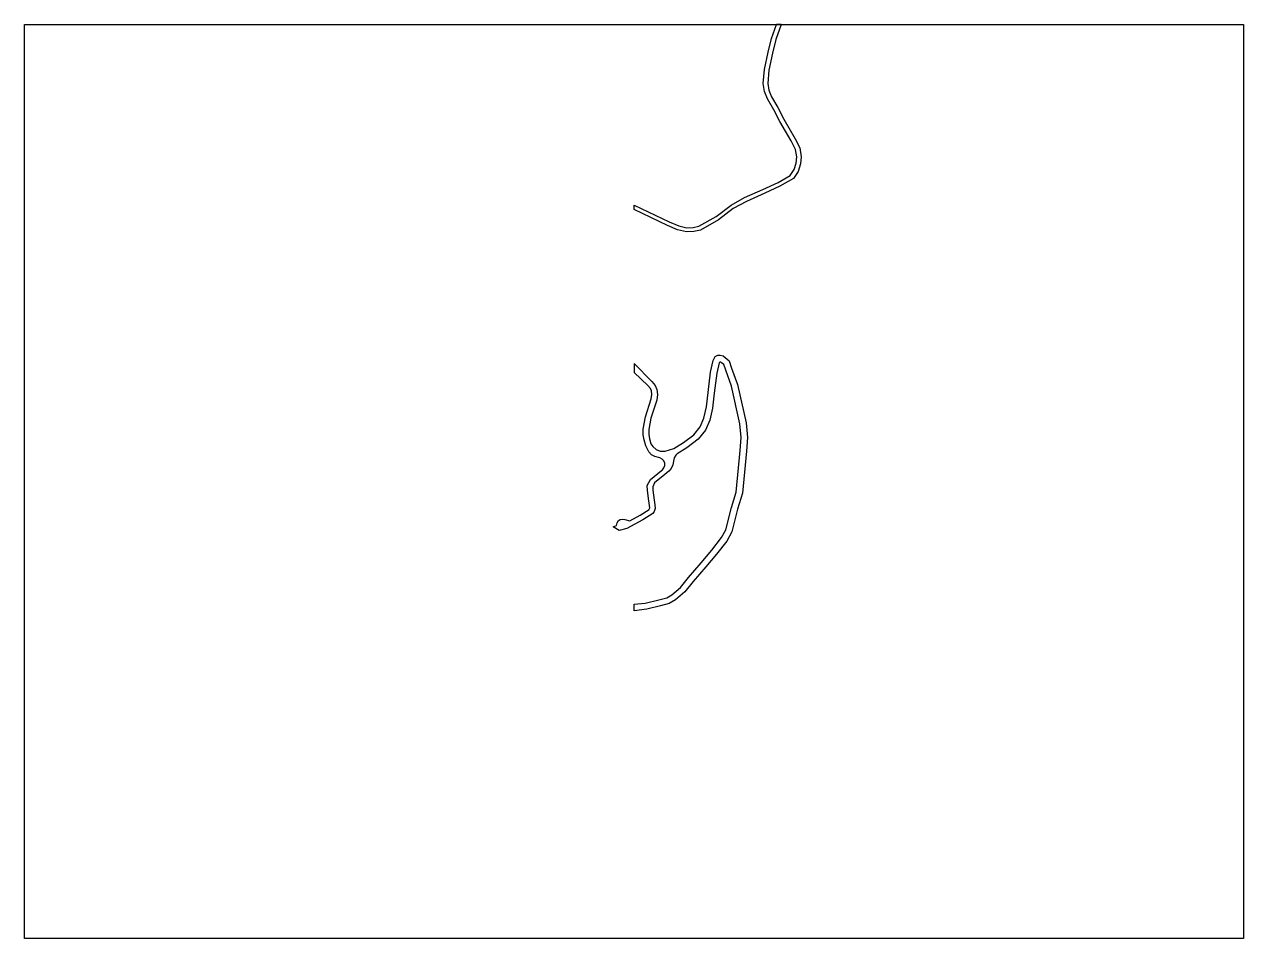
# Model space of a CAD drawing. Header units: metres. Extents: x 0 to 4000, y -99000 to -96000.
# Drawn here: x 1600 to 2400, y -99000 to -98400 of the extents above; entities that cross this region are included whole.
import ezdxf

# ---------------------------------------------------------------- set-up
doc = ezdxf.new("R2010")
doc.units = ezdxf.units.M
doc.header["$LTSCALE"] = 2.5
doc.layers.add('図郭', color=7, linetype='Continuous')
doc.layers.add('道路', color=7, linetype='Continuous')

msp = doc.modelspace()

# ---------------------------------------------------------------- linework, layer by layer
at = {"layer": '図郭'}
msp.add_lwpolyline([(2400, -98400), (2400, -99000), (1600, -99000), (1600, -98400)], close=True, dxfattribs=at)
at = {"layer": '道路'}
for points in [[(2000, -98518.74), (2023.14, -98529.61), (2029.4, -98532.3), (2034.76, -98533.42), (2038.89, -98533.22), (2042.58, -98532.41), (2053.97, -98526.03), (2063.69, -98518.6), (2072.54, -98513.72), (2084.64, -98508.3), (2094.54, -98503.68), (2102.48, -98499.1), (2105.11, -98495.33), (2106.31, -98491), (2106.82, -98486.89), (2105.97, -98482.02), (2103.18, -98476.44), (2095.75, -98463.67), (2091.75, -98456.03), (2087.7, -98448.92), (2085.63, -98444.06), (2084.79, -98438.87), (2085.67, -98429.64), (2087.95, -98418.24), (2090.32, -98409.17), (2093.47, -98400)], [(2096.54, -98400), (2093.1, -98410.01), (2090.78, -98418.9), (2088.55, -98430.07), (2087.71, -98438.77), (2088.44, -98443.25), (2090.3, -98447.63), (2094.3, -98454.64), (2098.29, -98462.27), (2105.74, -98475.06), (2108.75, -98481.11), (2109.75, -98486.82), (2109.16, -98491.56), (2107.78, -98496.58), (2104.64, -98501.08), (2095.68, -98506.12), (2085.76, -98510.75), (2073.74, -98516.14), (2065.17, -98520.86), (2055.46, -98528.29), (2043.55, -98534.96), (2039.25, -98535.91), (2034.55, -98536.13), (2028.58, -98534.89), (2022.04, -98532.07), (2000, -98521.5)], [(2096.54, -98400), (2093.47, -98400)], [(2000, -98521.5), (2000, -98518.74)], [(2000, -98780.43), (2007.43, -98779.92), (2016.32, -98777.63), (2021.57, -98776.3), (2024.88, -98774.33), (2030.43, -98769.64), (2035.74, -98762.97), (2044.08, -98753.39), (2050.99, -98745.14), (2057.5, -98736.83), (2060.32, -98731.64), (2063.93, -98717.12), (2067.1, -98706.9), (2069.64, -98679.74), (2070.3, -98671.08), (2069.46, -98662.11), (2063.93, -98637.5), (2060.16, -98626.99), (2058.89, -98623.32), (2057.45, -98622.14), (2056.75, -98621.73), (2056.27, -98621.71), (2055.78, -98622.05), (2054.33, -98628.99), (2052.71, -98642.04), (2051.55, -98651.8), (2049.68, -98659.7), (2046.97, -98666.29), (2042.2, -98672.28), (2034.77, -98677.87), (2028.37, -98681.76), (2027.38, -98682.63), (2026.33, -98684.49), (2025.85, -98686.65), (2025.51, -98688.96), (2024.38, -98691.48), (2022.89, -98693.11), (2020.31, -98695.45), (2013.53, -98700.97), (2012.25, -98703.4), (2012.28, -98705.72), (2013.23, -98712.26), (2013.68, -98715.31), (2013.85, -98717.78), (2013.15, -98719.79), (2012.33, -98720.94), (2005.87, -98725.08), (1995.33, -98730.74), (1990.37, -98732.08)], [(2000, -98622.6), (2011.77, -98634.46), (2013.93, -98637.1), (2014.89, -98639.71), (2015.33, -98642.81), (2014.88, -98646.52), (2010.99, -98658.34), (2009.69, -98665.86), (2009.69, -98669.11), (2010.13, -98671.91), (2011.05, -98675.34), (2012.35, -98677.04), (2014.48, -98679.03), (2017.14, -98680.1), (2020.41, -98680.1), (2026.24, -98678.26), (2032.47, -98674.47), (2039.31, -98669.32), (2043.4, -98664.19), (2045.76, -98658.44), (2047.51, -98651.09), (2048.64, -98641.55), (2050.28, -98628.32), (2051.89, -98620.6), (2053.32, -98618.02), (2055.08, -98617.12), (2056.53, -98617.07), (2058.4, -98617.62), (2062.39, -98620.89), (2064.03, -98625.63), (2067.87, -98636.36), (2073.52, -98661.46), (2074.41, -98671.05), (2073.72, -98680.09), (2071.14, -98707.71), (2067.88, -98718.22), (2064.18, -98733.14), (2060.94, -98739.09), (2054.17, -98747.72), (2047.19, -98756.05), (2038.89, -98765.59), (2033.39, -98772.51), (2027.27, -98777.67), (2023.16, -98780.13), (2017.34, -98781.6), (2008.45, -98783.89), (2000, -98784.77)], [(2000, -98622.6), (2000, -98628.37)], [(1986.29, -98729.83), (1988.41, -98728.78), (1988.88, -98727.05), (1989.92, -98725.63), (1990.95, -98725), (1992.26, -98724.73), (1993.93, -98724.84), (1997.25, -98725.73), (2004.1, -98722.06), (2009.88, -98718.35), (2010.01, -98718.17), (2010.31, -98717.31), (2010.2, -98715.68), (2009.77, -98712.77), (2008.78, -98706), (2008.74, -98702.56), (2010.77, -98698.7), (2018.1, -98692.74), (2018.6, -98692.33), (2019.65, -98691.1), (2020.2, -98689.57), (2020.17, -98687.95), (2019.56, -98686.45), (2018.46, -98685.26), (2017.01, -98684.53), (2013.77, -98683.6), (2011.47, -98682.46), (2009.7, -98680.47), (2007.68, -98676.67), (2006.6, -98672.66), (2006.09, -98669.39), (2006.09, -98665.55), (2007.49, -98657.46), (2011.35, -98645.73), (2011.7, -98642.84), (2011.38, -98640.59), (2010.76, -98638.91), (2009.14, -98636.92), (2000, -98628.37)], [(1990.37, -98732.08), (1986.29, -98729.83)], [(2000, -98784.77), (2000, -98780.43)]]:
    msp.add_lwpolyline(points, dxfattribs=at)

doc.saveas('drawing.dxf')
